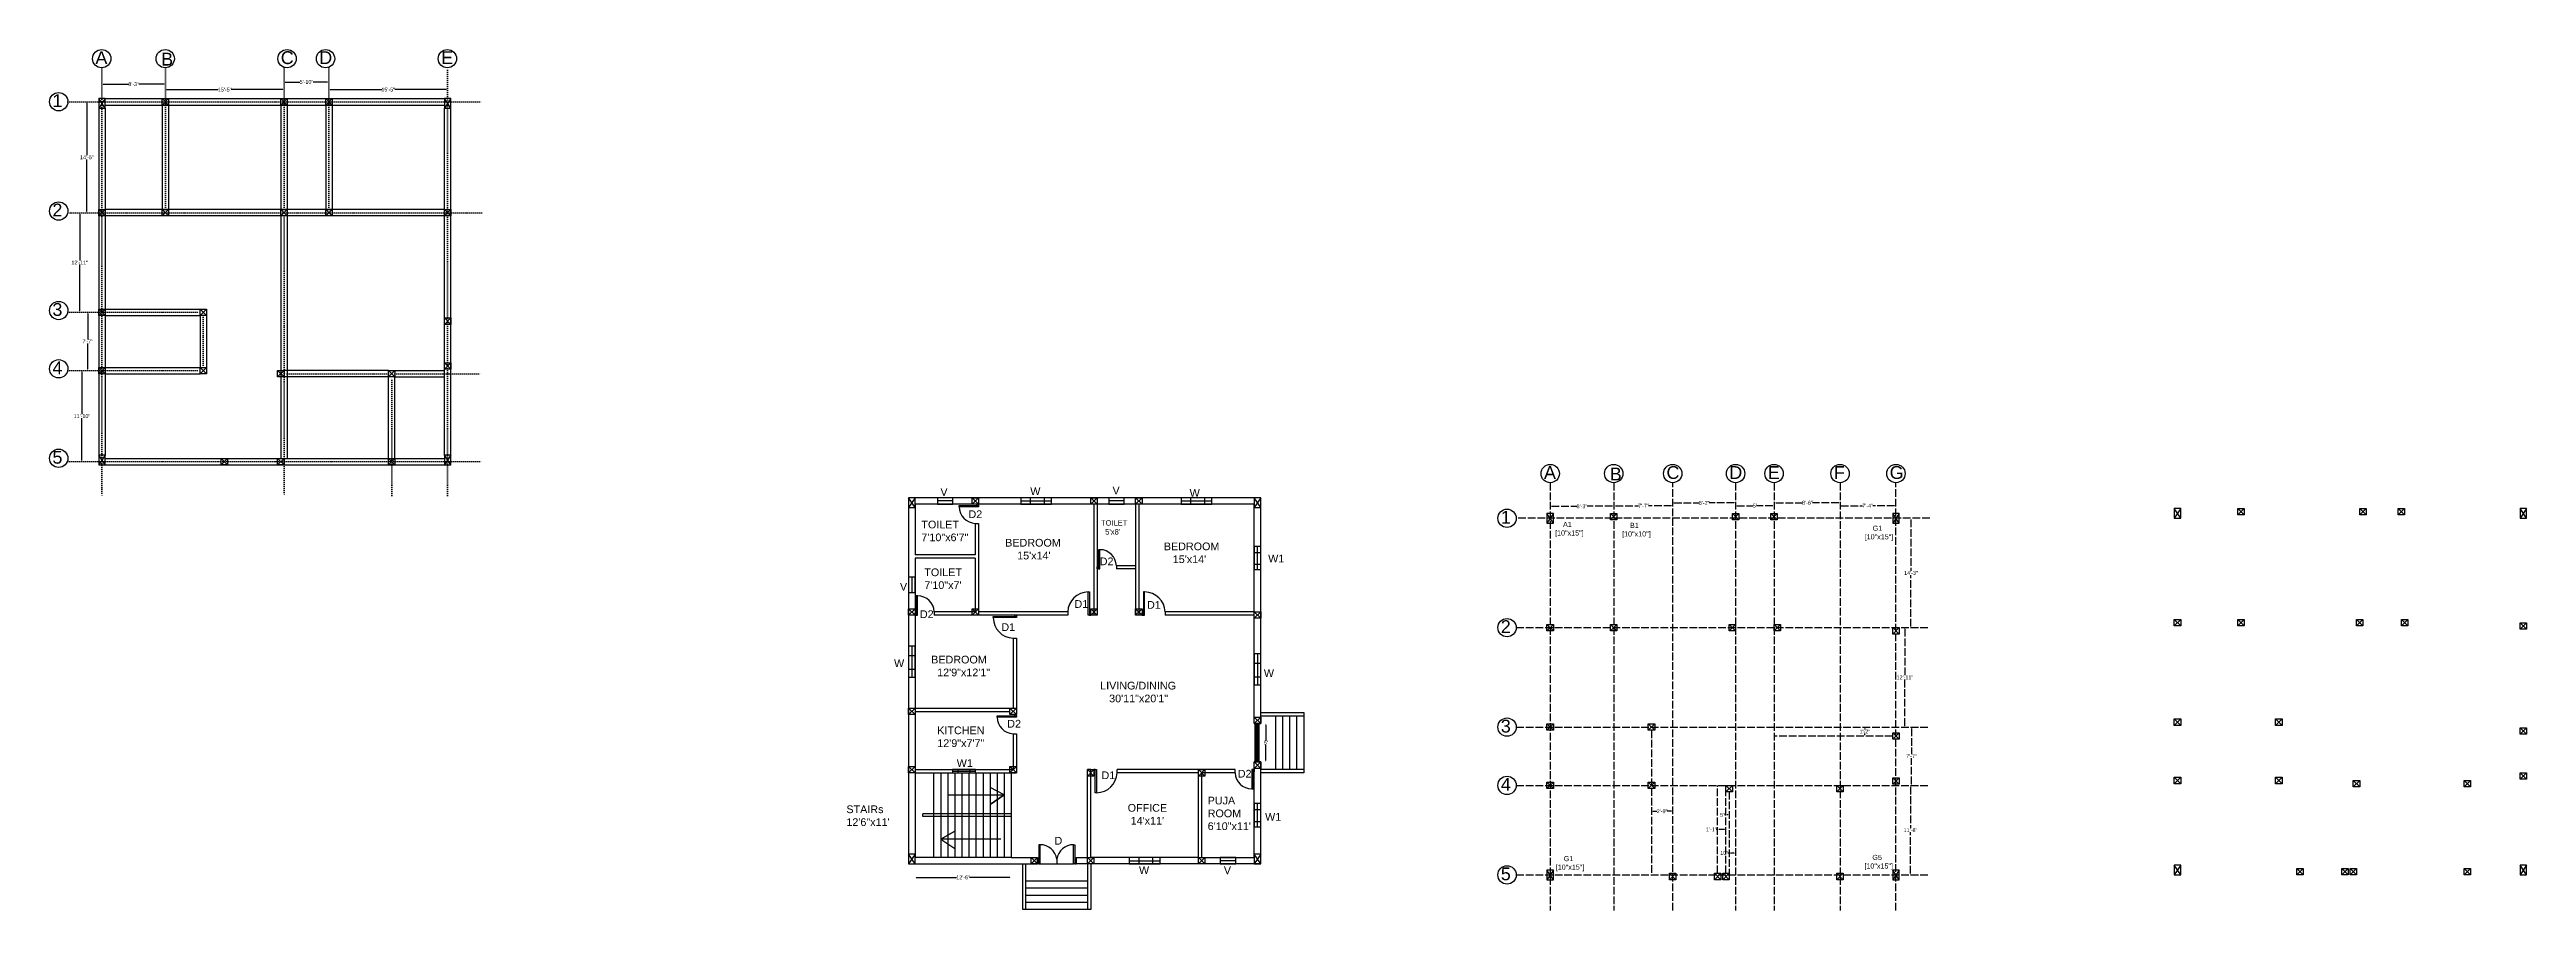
# Model space of a CAD drawing. Header units: inches. Extents: x -1202 to 6886, y 16 to 1359.
# Drawn here: x -1202 to 2660, y 16 to 1359 of the extents above; entities that cross this region are included whole.
import ezdxf

# ---------------------------------------------------------------- set-up
doc = ezdxf.new("R2010")
doc.units = ezdxf.units.IN
doc.header["$MEASUREMENT"] = 0
doc.linetypes.add('ACAD_ISO02W100', pattern=[15, 12, -3])
doc.linetypes.add('ACAD_ISO07W100', pattern=[3, 0, -3])
for name, color, linetype in [('D', 70, 'Continuous'), ('D1', 50, 'Continuous'), ('D2', 130, 'Continuous'), ('V', 230, 'Continuous'), ('W', 30, 'Continuous'), ('W1', 20, 'Continuous')]:
    doc.layers.add(name, color=color, linetype=linetype)
doc.layers.add('Grill', color=7, linetype='Continuous', true_color=0x9aefc6)
doc.layers.add('Naming', color=7, linetype='Continuous', true_color=0x64c9b6)
doc.styles.get("Standard").update_dxf_attribs({"font": 'arial.ttf'})
doc.linetypes.add('ZIGZAG', pattern='A,0.0001,-0.2,[131,ltypeshp.shx,S=0.2,R=0,X=-0.2,Y=0],-0.4,[131,ltypeshp.shx,S=0.2,R=180,X=0.2,Y=0],-0.2', length=0.8001)
doc.dimstyles.get("Standard").update_dxf_attribs({"dimtxt": 6, "dimasz": 2, "dimexe": 0.18, "dimexo": 0.0625, "dimgap": 0.09, "dimtad": 0, "dimtih": 1, "dimtoh": 1, "dimdec": 0, "dimdsep": 46, "dimlunit": 3, "dimtxsty": 'Standard', "dimcen": 2, "dimse1": 1, "dimse2": 1, "dimclrd": 2, "dimadec": 0, "dimazin": 0, "dimtfac": 1, "dimtdec": 0, "dimtofl": 0, "dimtmove": 0, "dimatfit": 3, "dimfxl": 1, "dimtolj": 1, "dimtzin": 0, "dimarcsym": 0})

msp = doc.modelspace()

# ---------------------------------------------------------------- texts
at = {"color": 11, "true_color": 0xf27172, "char_height": 20, "attachment_point": 1}
for s, insert in [('A', (-1130.8, 1356.1)), ('B', (-1028.2, 1353.8)), ('C', (-841.8, 1356.1)), ('D', (-781.8, 1356.1)), ('E', (-591.8, 1356.1)), ('1', (-1197.8, 1289)), ('2', (-1197.8, 1118.5)), ('3', (-1197.8, 963.4)), ('4', (-1197.8, 872.5)), ('5', (-1197.8, 733)), ('A', (1127.7, 709.2)), ('B', (1230.3, 706.9)), ('C', (1318.7, 709.2)), ('D', (1416.7, 709.2)), ('E', (1476.7, 709.2)), ('F', (1579.7, 709.2)), ('G', (1666.7, 709.2)), ('1', (1060.4, 639.4)), ('2', (1060.4, 468.9)), ('3', (1060.4, 313.8)), ('4', (1060.4, 222.9)), ('5', (1060.4, 83.4))]:
    msp.add_mtext_dynamic_manual_height_columns(s, width=2325.958, gutter_width=100, heights=[0], dxfattribs=dict(at, insert=insert))
at = {"color": 31, "true_color": 0xfecc66, "char_height": 8, "attachment_point": 1}
for s, insert in [('    A1\\P[10"x15"]', (1145, 622.3)), ('    B1\\P[10"x10"]', (1249.5, 620.8)), ('    G1\\P[10"x15"]', (1627.7, 616.3)), ('    G1\\P[10"x15"]', (1146.1, 101.2)), ('    G5\\P[10"x15"]', (1627.3, 103))]:
    msp.add_mtext_dynamic_manual_height_columns(s, width=930.383, gutter_width=40, heights=[0], dxfattribs=dict(at, insert=insert))
at = {"layer": 'D', "insert": (364.6, 131), "char_height": 12, "attachment_point": 1}
msp.add_mtext_dynamic_manual_height_columns('D', width=956.387, gutter_width=60, heights=[0], dxfattribs=at)
at = {"layer": 'D1', "char_height": 12, "attachment_point": 1}
for insert in [(281.7, 464.1), (395.7, 500.2), (508.8, 498.8), (437.8, 233.1)]:
    msp.add_mtext_dynamic_manual_height_columns('D1', width=956.387, gutter_width=60, heights=[0], dxfattribs=dict(at, insert=insert))
at = {"layer": 'D2', "char_height": 12, "attachment_point": 1}
for insert in [(230.4, 640.2), (435.1, 566.7), (154.7, 484.3), (290.9, 313.5), (650.3, 235.6)]:
    msp.add_mtext_dynamic_manual_height_columns('D2', width=956.387, gutter_width=60, heights=[0], dxfattribs=dict(at, insert=insert))
at = {"layer": 'Naming', "attachment_point": 1}
for s, width, gutter_width, insert, char_height in [('TOILET\\P7\'10"x6\'7"', 956.387, 60, (157, 624.1), 12), ("TOILET\\P  5'x8'", 669.471, 42, (437.1, 624.9), 8.4), ("BEDROOM\\P    15'x14'", 956.387, 60, (287.7, 595.7), 12), ("BEDROOM\\P   15'x14'", 956.387, 60, (535, 590), 12), ('TOILET\\P7\'10"x7\'', 956.387, 60, (161.6, 549.6), 12), ('BEDROOM\\P  12\'9"x12\'1"', 956.387, 60, (172.3, 413.5), 12), ('LIVING/DINING\\P   30\'11"x20\'1"', 956.387, 60, (435.8, 372.9), 12), ('KITCHEN\\P12\'9"x7\'7"', 956.387, 60, (181.8, 303.2), 12), ('PUJA\\PROOM\\P6\'10"x11\'', 956.387, 60, (603.4, 193.7), 12), ('STAIRs\\P12\'6"x11\'', 956.387, 60, (40.1, 180.1), 12), ("OFFICE\\P 14'x11'", 956.387, 60, (478.7, 182.3), 12)]:
    msp.add_mtext_dynamic_manual_height_columns(s, width=width, gutter_width=gutter_width, heights=[0], dxfattribs=dict(at, insert=insert, char_height=char_height))
at = {"layer": 'V', "char_height": 12, "attachment_point": 1}
for insert in [(186.7, 674.8), (455, 677.2), (123.6, 527.1), (628.6, 84.9)]:
    msp.add_mtext_dynamic_manual_height_columns('V', width=956.387, gutter_width=60, heights=[0], dxfattribs=dict(at, insert=insert))
at = {"layer": 'W', "char_height": 12, "attachment_point": 1}
for insert in [(326.8, 675.9), (575.3, 673.3), (114.4, 407.8), (691, 392.3), (496.3, 85.3)]:
    msp.add_mtext_dynamic_manual_height_columns('W', width=956.387, gutter_width=60, heights=[0], dxfattribs=dict(at, insert=insert))
at = {"layer": 'W1', "char_height": 12, "attachment_point": 1}
for insert in [(697.7, 571.1), (212.1, 252.2), (692.9, 168.3)]:
    msp.add_mtext_dynamic_manual_height_columns('W1', width=956.387, gutter_width=60, heights=[0], dxfattribs=dict(at, insert=insert))

# ---------------------------------------------------------------- blocks, each defined once
blk = doc.blocks.new('*D19')
at = {"color": 2, "lineweight": -2, "transparency": 16777216}
for p, q in [((-1118.7, 1304.8), (-1079.3, 1304.8)), ((-1023.7, 1304.8), (-1063.2, 1304.8))]:
    blk.add_line(p, q, dxfattribs=at)
at = {"color": 2, "transparency": 16777216}
for points in [[(-1118.7, 1305.2), (-1118.7, 1304.5), (-1120.7, 1304.8)], [(-1023.7, 1305.2), (-1023.7, 1304.5), (-1021.7, 1304.8)]]:
    blk.add_solid(points, dxfattribs=at)
at = {"layer": 'Defpoints', "color": 0, "transparency": 16777216}
for p in [(-1120.7, 1304.8), (-1021.7, 1304.8), (-1021.7, 1304.8)]:
    blk.add_point(p, dxfattribs=at)
at = {"color": 0, "transparency": 16777216, "insert": (-1071.2, 1304.8), "char_height": 6, "attachment_point": 5}
blk.add_mtext('\\A1;8\'-3"', dxfattribs=at)
blk = doc.blocks.new('*D20')
at = {"color": 2, "lineweight": -2, "transparency": 16777216}
for p, q in [((-1019.7, 1296.3), (-939.4, 1296.3)), ((-838.7, 1296.3), (-919.1, 1296.3))]:
    blk.add_line(p, q, dxfattribs=at)
at = {"color": 2, "transparency": 16777216}
for points in [[(-1019.7, 1296.7), (-1019.7, 1296), (-1021.7, 1296.3)], [(-838.7, 1296.7), (-838.7, 1296), (-836.7, 1296.3)]]:
    blk.add_solid(points, dxfattribs=at)
at = {"layer": 'Defpoints', "color": 0, "transparency": 16777216}
for p in [(-1021.7, 1292.7), (-836.7, 1296.3), (-836.7, 1292.7)]:
    blk.add_point(p, dxfattribs=at)
at = {"color": 0, "transparency": 16777216, "insert": (-929.2, 1296.3), "char_height": 6, "attachment_point": 5}
blk.add_mtext('\\A1;15\'-5"', dxfattribs=at)
blk = doc.blocks.new('*D21')
at = {"color": 2, "lineweight": -2, "transparency": 16777216}
for p, q in [((-834.7, 1308.1), (-812.1, 1308.1)), ((-768.7, 1308.1), (-791.3, 1308.1))]:
    blk.add_line(p, q, dxfattribs=at)
at = {"color": 2, "transparency": 16777216}
for points in [[(-834.7, 1308.4), (-834.7, 1307.7), (-836.7, 1308.1)], [(-768.7, 1308.4), (-768.7, 1307.7), (-766.7, 1308.1)]]:
    blk.add_solid(points, dxfattribs=at)
at = {"layer": 'Defpoints', "color": 0, "transparency": 16777216}
for p in [(-836.7, 1305.6), (-766.7, 1308.1), (-766.7, 1305.6)]:
    blk.add_point(p, dxfattribs=at)
at = {"color": 0, "transparency": 16777216, "insert": (-801.7, 1308.1), "char_height": 6, "attachment_point": 5}
blk.add_mtext('\\A1;5\'-10"', dxfattribs=at)
blk = doc.blocks.new('*D22')
at = {"color": 2, "lineweight": -2, "transparency": 16777216}
for p, q in [((-764.7, 1296.3), (-684.4, 1296.3)), ((-583.7, 1296.3), (-664.1, 1296.3))]:
    blk.add_line(p, q, dxfattribs=at)
at = {"color": 2, "transparency": 16777216}
for points in [[(-764.7, 1296.7), (-764.7, 1296), (-766.7, 1296.3)], [(-583.7, 1296.7), (-583.7, 1296), (-581.7, 1296.3)]]:
    blk.add_solid(points, dxfattribs=at)
at = {"layer": 'Defpoints', "color": 0, "transparency": 16777216}
for p in [(-766.7, 1293.5), (-581.7, 1296.3), (-581.7, 1293.5)]:
    blk.add_point(p, dxfattribs=at)
at = {"color": 0, "transparency": 16777216, "insert": (-674.2, 1296.3), "char_height": 6, "attachment_point": 5}
blk.add_mtext('\\A1;15\'-5"', dxfattribs=at)
blk = doc.blocks.new('*D23')
at = {"color": 2, "lineweight": -2, "transparency": 16777216}
for p, q in [((-1144.1, 1275.2), (-1144.1, 1193.8)), ((-1144.1, 1106.2), (-1144.1, 1187.5))]:
    blk.add_line(p, q, dxfattribs=at)
at = {"color": 2, "transparency": 16777216}
for points in [[(-1144.4, 1275.2), (-1143.8, 1275.2), (-1144.1, 1277.2)], [(-1144.4, 1106.2), (-1143.8, 1106.2), (-1144.1, 1104.2)]]:
    blk.add_solid(points, dxfattribs=at)
at = {"layer": 'Defpoints', "color": 0, "transparency": 16777216}
for p in [(-1144.1, 1277.2), (-1144.1, 1104.2), (-1144.1, 1104.2)]:
    blk.add_point(p, dxfattribs=at)
at = {"color": 0, "transparency": 16777216, "insert": (-1144.1, 1190.7), "char_height": 6, "attachment_point": 5}
blk.add_mtext('\\A1;14\'-5"', dxfattribs=at)
blk = doc.blocks.new('*D24')
at = {"color": 2, "lineweight": -2, "transparency": 16777216}
for p, q in [((-1155.2, 1102.2), (-1155.2, 1029.8)), ((-1155.2, 951.1), (-1155.2, 1023.5))]:
    blk.add_line(p, q, dxfattribs=at)
at = {"color": 2, "transparency": 16777216}
for points in [[(-1155.6, 1102.2), (-1154.9, 1102.2), (-1155.2, 1104.2)], [(-1155.6, 951.1), (-1154.9, 951.1), (-1155.2, 949.1)]]:
    blk.add_solid(points, dxfattribs=at)
at = {"layer": 'Defpoints', "color": 0, "transparency": 16777216}
for p in [(-1155.2, 1104.2), (-1155.2, 949.1), (-1155.2, 949.1)]:
    blk.add_point(p, dxfattribs=at)
at = {"color": 0, "transparency": 16777216, "insert": (-1155.2, 1026.6), "char_height": 6, "attachment_point": 5}
blk.add_mtext('\\A1;12\'-11"', dxfattribs=at)
blk = doc.blocks.new('*D25')
at = {"color": 2, "lineweight": -2, "transparency": 16777216}
for p, q in [((-1142.8, 947.1), (-1142.8, 906.7)), ((-1142.8, 860.2), (-1142.8, 900.6))]:
    blk.add_line(p, q, dxfattribs=at)
at = {"color": 2, "transparency": 16777216}
for points in [[(-1143.1, 947.1), (-1142.4, 947.1), (-1142.8, 949.1)], [(-1143.1, 860.2), (-1142.4, 860.2), (-1142.8, 858.2)]]:
    blk.add_solid(points, dxfattribs=at)
at = {"layer": 'Defpoints', "color": 0, "transparency": 16777216}
for p in [(-1139.2, 949.1), (-1142.8, 858.2), (-1139.2, 858.2)]:
    blk.add_point(p, dxfattribs=at)
at = {"color": 0, "transparency": 16777216, "insert": (-1142.8, 903.6), "char_height": 6, "attachment_point": 5}
blk.add_mtext('\\A1;7\'-7"', dxfattribs=at)
blk = doc.blocks.new('*D26')
at = {"color": 2, "lineweight": -2, "transparency": 16777216}
for p, q in [((-1151.7, 856.2), (-1151.7, 790.3)), ((-1151.7, 718.2), (-1151.7, 784))]:
    blk.add_line(p, q, dxfattribs=at)
at = {"color": 2, "transparency": 16777216}
for points in [[(-1152.1, 856.2), (-1151.4, 856.2), (-1151.7, 858.2)], [(-1152.1, 718.2), (-1151.4, 718.2), (-1151.7, 716.2)]]:
    blk.add_solid(points, dxfattribs=at)
at = {"layer": 'Defpoints', "color": 0, "transparency": 16777216}
for p in [(-1162.2, 858.2), (-1162.2, 716.2), (-1151.7, 716.2)]:
    blk.add_point(p, dxfattribs=at)
at = {"color": 0, "transparency": 16777216, "insert": (-1151.7, 787.2), "char_height": 6, "attachment_point": 5}
blk.add_mtext('\\A1;11\'-10"', dxfattribs=at)
blk = doc.blocks.new('*D2')
at = {"color": 2, "lineweight": -2, "transparency": 16777216}
for p, q in [((149.1, 67.9), (212, 67.9)), ((295.1, 67.9), (232.2, 67.9))]:
    blk.add_line(p, q, dxfattribs=at)
at = {"color": 2, "transparency": 16777216}
for points in [[(149.1, 68.2), (149.1, 67.6), (147.1, 67.9)], [(295.1, 68.2), (295.1, 67.6), (297.1, 67.9)]]:
    blk.add_solid(points, dxfattribs=at)
at = {"layer": 'Defpoints', "color": 0, "transparency": 16777216}
for p in [(147.1, 98.9), (297.1, 98.9), (147.1, 67.9)]:
    blk.add_point(p, dxfattribs=at)
at = {"color": 0, "transparency": 16777216, "insert": (222.1, 67.9), "char_height": 6, "attachment_point": 5}
blk.add_mtext('\\A1;12\'-6"', dxfattribs=at)
blk = doc.blocks.new('*D18')
at = {"color": 2, "lineweight": -2, "transparency": 16777216}
for p, q in [((694, 305.9), (694, 281)), ((694, 249.9), (694, 274.7))]:
    blk.add_line(p, q, dxfattribs=at)
at = {"color": 2, "transparency": 16777216}
for points in [[(693.7, 305.9), (694.4, 305.9), (694, 307.9)], [(693.7, 249.9), (694.4, 249.9), (694, 247.9)]]:
    blk.add_solid(points, dxfattribs=at)
at = {"layer": 'Defpoints', "color": 0, "transparency": 16777216}
for p in [(683.8, 307.9), (694, 307.9), (683.8, 247.9)]:
    blk.add_point(p, dxfattribs=at)
at = {"color": 0, "transparency": 16777216, "insert": (694, 277.9), "char_height": 6, "attachment_point": 5}
blk.add_mtext("\\A1;5'", dxfattribs=at)
blk = doc.blocks.new('*D3')
at = {"color": 2, "linetype": 'ACAD_ISO02W100', "lineweight": -2, "transparency": 16777216}
for p, q in [((1297.4, 171), (1303.8, 171)), ((1326.4, 171), (1320, 171))]:
    blk.add_line(p, q, dxfattribs=at)
at = {"color": 2, "linetype": 'ACAD_ISO02W100', "transparency": 16777216}
for points in [[(1297.4, 171.3), (1297.4, 170.7), (1295.4, 171)], [(1326.4, 171.3), (1326.4, 170.7), (1328.4, 171)]]:
    blk.add_solid(points, dxfattribs=at)
at = {"layer": 'Defpoints', "color": 0, "linetype": 'ACAD_ISO02W100', "transparency": 16777216}
for p in [(1295.4, 184), (1295.4, 171), (1328.4, 184)]:
    blk.add_point(p, dxfattribs=at)
at = {"color": 0, "linetype": 'ACAD_ISO02W100', "transparency": 16777216, "insert": (1311.9, 171), "char_height": 6, "attachment_point": 5}
blk.add_mtext('\\A1;2\'-9"', dxfattribs=at)
blk = doc.blocks.new('*D4')
at = {"color": 2, "linetype": 'ACAD_ISO02W100', "lineweight": -2, "transparency": 16777216}
for p, q in [((1398.4, 142.8), (1396.4, 142.8)), ((1409.4, 142.8), (1400.4, 142.8))]:
    blk.add_line(p, q, dxfattribs=at)
at = {"color": 2, "linetype": 'ACAD_ISO02W100', "transparency": 16777216}
for points in [[(1400.4, 143.1), (1400.4, 142.5), (1398.4, 142.8)], [(1409.4, 143.1), (1409.4, 142.5), (1411.4, 142.8)]]:
    blk.add_solid(points, dxfattribs=at)
at = {"layer": 'Defpoints', "color": 0, "linetype": 'ACAD_ISO02W100', "transparency": 16777216}
for p in [(1398.4, 151), (1398.4, 142.8), (1411.4, 151)]:
    blk.add_point(p, dxfattribs=at)
at = {"color": 0, "linetype": 'ACAD_ISO02W100', "transparency": 16777216, "insert": (1388.6, 142.8), "char_height": 6, "attachment_point": 5}
blk.add_mtext('\\A1;1\'-1"', dxfattribs=at)
blk = doc.blocks.new('*D5')
at = {"color": 2, "linetype": 'ACAD_ISO02W100', "lineweight": -2, "transparency": 16777216}
for p, q in [((1411.4, 165.5), (1409.4, 165.5)), ((1414.4, 165.5), (1413.4, 165.5))]:
    blk.add_line(p, q, dxfattribs=at)
at = {"color": 2, "linetype": 'ACAD_ISO02W100', "transparency": 16777216}
for points in [[(1413.4, 165.9), (1413.4, 165.2), (1411.4, 165.5)], [(1414.4, 165.9), (1414.4, 165.2), (1416.4, 165.5)]]:
    blk.add_solid(points, dxfattribs=at)
at = {"layer": 'Defpoints', "color": 0, "linetype": 'ACAD_ISO02W100', "transparency": 16777216}
for p in [(1411.4, 165.5), (1411.4, 162.6), (1416.4, 162.6)]:
    blk.add_point(p, dxfattribs=at)
at = {"color": 0, "linetype": 'ACAD_ISO02W100', "transparency": 16777216, "insert": (1405.9, 165.5), "char_height": 6, "attachment_point": 5}
blk.add_mtext('\\A1;5"', dxfattribs=at)
blk = doc.blocks.new('*D6')
at = {"color": 2, "linetype": 'ACAD_ISO02W100', "lineweight": -2, "transparency": 16777216}
for p, q in [((1416.4, 105.9), (1414.4, 105.9)), ((1424.4, 105.9), (1418.4, 105.9))]:
    blk.add_line(p, q, dxfattribs=at)
at = {"color": 2, "linetype": 'ACAD_ISO02W100', "transparency": 16777216}
for points in [[(1418.4, 106.2), (1418.4, 105.5), (1416.4, 105.9)], [(1424.4, 106.2), (1424.4, 105.5), (1426.4, 105.9)]]:
    blk.add_solid(points, dxfattribs=at)
at = {"layer": 'Defpoints', "color": 0, "linetype": 'ACAD_ISO02W100', "transparency": 16777216}
for p in [(1416.4, 109.7), (1416.4, 105.9), (1426.4, 109.7)]:
    blk.add_point(p, dxfattribs=at)
at = {"color": 0, "linetype": 'ACAD_ISO02W100', "transparency": 16777216, "insert": (1408.8, 105.9), "char_height": 6, "attachment_point": 5}
blk.add_mtext('\\A1;10"', dxfattribs=at)
blk = doc.blocks.new('*D7')
at = {"color": 2, "linetype": 'ACAD_ISO02W100', "lineweight": -2, "transparency": 16777216}
for p, q in [((1628, 300.2), (1628, 298.4)), ((1628, 290.3), (1628, 292.2))]:
    blk.add_line(p, q, dxfattribs=at)
at = {"color": 2, "linetype": 'ACAD_ISO02W100', "transparency": 16777216}
for points in [[(1627.7, 300.2), (1628.4, 300.2), (1628, 302.2)], [(1627.7, 290.3), (1628.4, 290.3), (1628, 288.3)]]:
    blk.add_solid(points, dxfattribs=at)
at = {"layer": 'Defpoints', "color": 0, "linetype": 'ACAD_ISO02W100', "transparency": 16777216}
for p in [(1628, 288.3), (1637, 302.2), (1637, 288.3)]:
    blk.add_point(p, dxfattribs=at)
at = {"color": 0, "linetype": 'ACAD_ISO02W100', "transparency": 16777216, "insert": (1628, 295.3), "char_height": 6, "attachment_point": 5}
blk.add_mtext('\\A1;1\'-2"', dxfattribs=at)
blk = doc.blocks.new('*D8')
at = {"color": 2, "linetype": 'ACAD_ISO02W100', "lineweight": -2, "transparency": 16777216}
for p, q in [((1139.4, 646.5), (1178.8, 646.5)), ((1234.4, 646.5), (1195, 646.5))]:
    blk.add_line(p, q, dxfattribs=at)
at = {"color": 2, "linetype": 'ACAD_ISO02W100', "transparency": 16777216}
for points in [[(1139.4, 646.8), (1139.4, 646.2), (1137.4, 646.5)], [(1234.4, 646.8), (1234.4, 646.2), (1236.4, 646.5)]]:
    blk.add_solid(points, dxfattribs=at)
at = {"layer": 'Defpoints', "color": 0, "linetype": 'ACAD_ISO02W100', "transparency": 16777216}
for p in [(1137.4, 646.5), (1137.4, 646.5), (1236.4, 646.5)]:
    blk.add_point(p, dxfattribs=at)
at = {"color": 0, "linetype": 'ACAD_ISO02W100', "transparency": 16777216, "insert": (1186.9, 646.5), "char_height": 6, "attachment_point": 5}
blk.add_mtext('\\A1;8\'-3"', dxfattribs=at)
blk = doc.blocks.new('*D9')
at = {"color": 2, "linetype": 'ACAD_ISO02W100', "lineweight": -2, "transparency": 16777216}
for p, q in [((1239.4, 647.5), (1274.9, 647.5)), ((1326.4, 647.5), (1290.9, 647.5))]:
    blk.add_line(p, q, dxfattribs=at)
at = {"color": 2, "linetype": 'ACAD_ISO02W100', "transparency": 16777216}
for points in [[(1239.4, 647.8), (1239.4, 647.2), (1237.4, 647.5)], [(1326.4, 647.8), (1326.4, 647.2), (1328.4, 647.5)]]:
    blk.add_solid(points, dxfattribs=at)
at = {"layer": 'Defpoints', "color": 0, "linetype": 'ACAD_ISO02W100', "transparency": 16777216}
for p in [(1237.4, 647.5), (1237.4, 647.5), (1328.4, 646.5)]:
    blk.add_point(p, dxfattribs=at)
at = {"color": 0, "linetype": 'ACAD_ISO02W100', "transparency": 16777216, "insert": (1282.9, 647.5), "char_height": 6, "attachment_point": 5}
blk.add_mtext('\\A1;7\'-7"', dxfattribs=at)
blk = doc.blocks.new('*D10')
at = {"color": 2, "linetype": 'ACAD_ISO02W100', "lineweight": -2, "transparency": 16777216}
for p, q in [((1330.4, 651.8), (1369.3, 651.8)), ((1424.4, 651.8), (1385.5, 651.8))]:
    blk.add_line(p, q, dxfattribs=at)
at = {"color": 2, "linetype": 'ACAD_ISO02W100', "transparency": 16777216}
for points in [[(1330.4, 652.1), (1330.4, 651.5), (1328.4, 651.8)], [(1424.4, 652.1), (1424.4, 651.5), (1426.4, 651.8)]]:
    blk.add_solid(points, dxfattribs=at)
at = {"layer": 'Defpoints', "color": 0, "linetype": 'ACAD_ISO02W100', "transparency": 16777216}
for p in [(1328.4, 651.8), (1328.4, 646.5), (1426.4, 647.5)]:
    blk.add_point(p, dxfattribs=at)
at = {"color": 0, "linetype": 'ACAD_ISO02W100', "transparency": 16777216, "insert": (1377.4, 651.8), "char_height": 6, "attachment_point": 5}
blk.add_mtext('\\A1;8\'-2"', dxfattribs=at)
blk = doc.blocks.new('*D11')
at = {"color": 2, "linetype": 'ACAD_ISO02W100', "lineweight": -2, "transparency": 16777216}
for p, q in [((1428.4, 647.5), (1453.5, 647.5)), ((1484.4, 647.5), (1459.2, 647.5))]:
    blk.add_line(p, q, dxfattribs=at)
at = {"color": 2, "linetype": 'ACAD_ISO02W100', "transparency": 16777216}
for points in [[(1428.4, 647.8), (1428.4, 647.2), (1426.4, 647.5)], [(1484.4, 647.8), (1484.4, 647.2), (1486.4, 647.5)]]:
    blk.add_solid(points, dxfattribs=at)
at = {"layer": 'Defpoints', "color": 0, "linetype": 'ACAD_ISO02W100', "transparency": 16777216}
for p in [(1426.4, 647.5), (1426.4, 647.1), (1486.4, 647.1)]:
    blk.add_point(p, dxfattribs=at)
at = {"color": 0, "linetype": 'ACAD_ISO02W100', "transparency": 16777216, "insert": (1456.4, 647.5), "char_height": 6, "attachment_point": 5}
blk.add_mtext("\\A1;5'", dxfattribs=at)
blk = doc.blocks.new('*D12')
at = {"color": 2, "linetype": 'ACAD_ISO02W100', "lineweight": -2, "transparency": 16777216}
for p, q in [((1489.4, 652.1), (1530.3, 652.1)), ((1587.4, 652.1), (1546.5, 652.1))]:
    blk.add_line(p, q, dxfattribs=at)
at = {"color": 2, "linetype": 'ACAD_ISO02W100', "transparency": 16777216}
for points in [[(1489.4, 652.5), (1489.4, 651.8), (1487.4, 652.1)], [(1587.4, 652.5), (1587.4, 651.8), (1589.4, 652.1)]]:
    blk.add_solid(points, dxfattribs=at)
at = {"layer": 'Defpoints', "color": 0, "linetype": 'ACAD_ISO02W100', "transparency": 16777216}
for p in [(1487.4, 652.1), (1487.4, 648.5), (1589.4, 647.5)]:
    blk.add_point(p, dxfattribs=at)
at = {"color": 0, "linetype": 'ACAD_ISO02W100', "transparency": 16777216, "insert": (1538.4, 652.1), "char_height": 6, "attachment_point": 5}
blk.add_mtext('\\A1;8\'-6"', dxfattribs=at)
blk = doc.blocks.new('*D13')
at = {"color": 2, "linetype": 'ACAD_ISO02W100', "lineweight": -2, "transparency": 16777216}
for p, q in [((1590.4, 647.5), (1624.4, 647.5)), ((1674.4, 647.5), (1640.4, 647.5))]:
    blk.add_line(p, q, dxfattribs=at)
at = {"color": 2, "linetype": 'ACAD_ISO02W100', "transparency": 16777216}
for points in [[(1590.4, 647.8), (1590.4, 647.2), (1588.4, 647.5)], [(1674.4, 647.8), (1674.4, 647.2), (1676.4, 647.5)]]:
    blk.add_solid(points, dxfattribs=at)
at = {"layer": 'Defpoints', "color": 0, "linetype": 'ACAD_ISO02W100', "transparency": 16777216}
for p in [(1588.4, 651.1), (1588.4, 647.5), (1676.4, 652.1)]:
    blk.add_point(p, dxfattribs=at)
at = {"color": 0, "linetype": 'ACAD_ISO02W100', "transparency": 16777216, "insert": (1632.4, 647.5), "char_height": 6, "attachment_point": 5}
blk.add_mtext('\\A1;7\'-4"', dxfattribs=at)
blk = doc.blocks.new('*D14')
at = {"color": 2, "linetype": 'ACAD_ISO02W100', "lineweight": -2, "transparency": 16777216}
for p, q in [((1699.9, 625.8), (1699.9, 545.7)), ((1699.9, 459.3), (1699.9, 539.4))]:
    blk.add_line(p, q, dxfattribs=at)
at = {"color": 2, "linetype": 'ACAD_ISO02W100', "transparency": 16777216}
for points in [[(1699.6, 625.8), (1700.3, 625.8), (1699.9, 627.8)], [(1699.6, 459.3), (1700.3, 459.3), (1699.9, 457.3)]]:
    blk.add_solid(points, dxfattribs=at)
at = {"layer": 'Defpoints', "color": 0, "linetype": 'ACAD_ISO02W100', "transparency": 16777216}
for p in [(1699.9, 627.8), (1699.9, 457.3), (1699.9, 457.3)]:
    blk.add_point(p, dxfattribs=at)
at = {"color": 0, "linetype": 'ACAD_ISO02W100', "transparency": 16777216, "insert": (1699.9, 542.6), "char_height": 6, "attachment_point": 5}
blk.add_mtext('\\A1;14\'-3"', dxfattribs=at)
blk = doc.blocks.new('*D15')
at = {"color": 2, "linetype": 'ACAD_ISO02W100', "lineweight": -2, "transparency": 16777216}
for p, q in [((1690.5, 455.3), (1690.5, 382.9)), ((1690.5, 304.2), (1690.5, 376.7))]:
    blk.add_line(p, q, dxfattribs=at)
at = {"color": 2, "linetype": 'ACAD_ISO02W100', "transparency": 16777216}
for points in [[(1690.1, 455.3), (1690.8, 455.3), (1690.5, 457.3)], [(1690.1, 304.2), (1690.8, 304.2), (1690.5, 302.2)]]:
    blk.add_solid(points, dxfattribs=at)
at = {"layer": 'Defpoints', "color": 0, "linetype": 'ACAD_ISO02W100', "transparency": 16777216}
for p in [(1690.5, 457.3), (1690.5, 302.2), (1690.5, 302.2)]:
    blk.add_point(p, dxfattribs=at)
at = {"color": 0, "linetype": 'ACAD_ISO02W100', "transparency": 16777216, "insert": (1690.5, 379.8), "char_height": 6, "attachment_point": 5}
blk.add_mtext('\\A1;12\'-11"', dxfattribs=at)
blk = doc.blocks.new('*D16')
at = {"color": 2, "linetype": 'ACAD_ISO02W100', "lineweight": -2, "transparency": 16777216}
for p, q in [((1700.8, 300.2), (1700.8, 259.9)), ((1700.8, 213.3), (1700.8, 253.7))]:
    blk.add_line(p, q, dxfattribs=at)
at = {"color": 2, "linetype": 'ACAD_ISO02W100', "transparency": 16777216}
for points in [[(1700.5, 300.2), (1701.1, 300.2), (1700.8, 302.2)], [(1700.5, 213.3), (1701.1, 213.3), (1700.8, 211.3)]]:
    blk.add_solid(points, dxfattribs=at)
at = {"layer": 'Defpoints', "color": 0, "linetype": 'ACAD_ISO02W100', "transparency": 16777216}
for p in [(1700.8, 302.2), (1700.8, 211.3), (1700.8, 211.3)]:
    blk.add_point(p, dxfattribs=at)
at = {"color": 0, "linetype": 'ACAD_ISO02W100', "transparency": 16777216, "insert": (1700.8, 256.8), "char_height": 6, "attachment_point": 5}
blk.add_mtext('\\A1;7\'-7"', dxfattribs=at)
blk = doc.blocks.new('*D17')
at = {"color": 2, "linetype": 'ACAD_ISO02W100', "lineweight": -2, "transparency": 16777216}
for p, q in [((1699.2, 209.3), (1699.2, 144.7)), ((1699.2, 73.8), (1699.2, 138.4))]:
    blk.add_line(p, q, dxfattribs=at)
at = {"color": 2, "linetype": 'ACAD_ISO02W100', "transparency": 16777216}
for points in [[(1698.9, 209.3), (1699.5, 209.3), (1699.2, 211.3)], [(1698.9, 73.8), (1699.5, 73.8), (1699.2, 71.8)]]:
    blk.add_solid(points, dxfattribs=at)
at = {"layer": 'Defpoints', "color": 0, "linetype": 'ACAD_ISO02W100', "transparency": 16777216}
for p in [(1693.1, 211.3), (1693.1, 71.8), (1699.2, 71.8)]:
    blk.add_point(p, dxfattribs=at)
at = {"color": 0, "linetype": 'ACAD_ISO02W100', "transparency": 16777216, "insert": (1699.2, 141.6), "char_height": 6, "attachment_point": 5}
blk.add_mtext('\\A1;11\'-8"', dxfattribs=at)

# ---------------------------------------------------------------- dimensions: what is measured, and where the dimension line sits
for base, p1, p2, picture, middle in [((-1144.1, 1104.2), (-1144.1, 1277.2), (-1144.1, 1104.2), '*D23', (-1144.1, 1190.7)), ((-1155.2, 949.1), (-1155.2, 1104.2), (-1155.2, 949.1), '*D24', (-1155.2, 1026.6)), ((-1142.8, 858.2), (-1139.2, 949.1), (-1139.2, 858.2), '*D25', (-1142.8, 903.6)), ((-1151.7, 716.2), (-1162.2, 858.2), (-1162.2, 716.2), '*D26', (-1151.7, 787.2)), ((694, 307.9), (683.8, 247.9), (683.8, 307.9), '*D18', (694, 277.9))]:
    dim = msp.add_linear_dim(base=base, p1=p1, p2=p2, angle=90, dimstyle='Standard')
    dim.commit()
    dim.dimension.update_dxf_attribs({"geometry": picture, "text_midpoint": middle})
for base, p1, p2, picture, middle in [((-1021.7, 1304.8), (-1120.7, 1304.8), (-1021.7, 1304.8), '*D19', (-1071.2, 1304.8)), ((-836.7, 1296.3), (-1021.7, 1292.7), (-836.7, 1292.7), '*D20', (-929.2, 1296.3)), ((-766.7, 1308.1), (-836.7, 1305.6), (-766.7, 1305.6), '*D21', (-801.7, 1308.1)), ((-581.7, 1296.3), (-766.7, 1293.5), (-581.7, 1293.5), '*D22', (-674.2, 1296.3)), ((147.1, 67.9), (297.1, 98.9), (147.1, 98.9), '*D2', (222.1, 67.9))]:
    dim = msp.add_linear_dim(base=base, p1=p1, p2=p2, dimstyle='Standard')
    dim.commit()
    dim.dimension.update_dxf_attribs({"geometry": picture, "text_midpoint": middle})
at = {"linetype": 'ACAD_ISO02W100'}
for base, p1, p2, picture, middle in [((1137.4, 646.5), (1236.4, 646.5), (1137.4, 646.5), '*D8', (1186.9, 646.5)), ((1237.4, 647.5), (1328.4, 646.5), (1237.4, 647.5), '*D9', (1282.9, 647.5)), ((1328.4, 651.8), (1426.4, 647.5), (1328.4, 646.5), '*D10', (1377.4, 651.8)), ((1426.4, 647.5), (1486.4, 647.1), (1426.4, 647.1), '*D11', (1456.4, 647.5)), ((1487.4, 652.1), (1589.4, 647.5), (1487.4, 648.5), '*D12', (1538.4, 652.1)), ((1588.4, 647.5), (1676.4, 652.1), (1588.4, 651.1), '*D13', (1632.4, 647.5)), ((1295.4, 171), (1328.4, 184), (1295.4, 184), '*D3', (1311.9, 171)), ((1411.4, 165.5), (1416.4, 162.6), (1411.4, 162.6), '*D5', (1405.9, 165.5)), ((1398.4, 142.8), (1411.4, 151), (1398.4, 151), '*D4', (1388.6, 142.8)), ((1416.4, 105.9), (1426.4, 109.7), (1416.4, 109.7), '*D6', (1408.8, 105.9))]:
    dim = msp.add_linear_dim(base=base, p1=p1, p2=p2, dimstyle='Standard', dxfattribs=at)
    dim.commit()
    dim.dimension.update_dxf_attribs({"geometry": picture, "text_midpoint": middle})
for base, p1, p2, picture, middle in [((1699.9339905, 457.3159529), (1699.9339905, 627.8159529), (1699.9339905, 457.3159529), '*D14', (1699.9339905, 542.5659529)), ((1690.5, 302.2), (1690.5, 457.3), (1690.5, 302.2), '*D15', (1690.5, 379.8)), ((1628, 288.3), (1637, 302.2), (1637, 288.3), '*D7', (1628, 295.3)), ((1700.8, 211.3), (1700.8, 302.2), (1700.8, 211.3), '*D16', (1700.8, 256.8)), ((1699.2123937, 71.8159529), (1693.0588158, 211.3159529), (1693.0588158, 71.8159529), '*D17', (1699.2123937, 141.5659529))]:
    dim = msp.add_linear_dim(base=base, p1=p1, p2=p2, angle=90, dimstyle='Standard', dxfattribs=at)
    dim.commit()
    dim.dimension.update_dxf_attribs({"geometry": picture, "text_midpoint": middle})

# ---------------------------------------------------------------- linework, layer by layer
at = {"color": 1, "linetype": 'ACAD_ISO07W100'}
for p, q in [((-1120.7, 1330.2), (-1120.7, 663.2)), ((-1021.7, 1330.2), (-1021.7, 1109.2)), ((-836.7, 1330.2), (-836.7, 1109.2)), ((-766.7, 1330.2), (-766.7, 1109.2)), ((-581.7, 663.2), (-581.7, 1330.2)), ((-1173.7, 1277.2), (-528.7, 1277.2)), ((-528.7, 1104.2), (-1173.7, 1104.2)), ((-836.7, 1099.2), (-836.7, 663.2)), ((-1173.7, 949.1), (-967.7, 949.1)), ((-962.7, 944.1), (-962.7, 863.2)), ((-1173.7, 858.2), (-967.7, 858.2)), ((-673.7, 853.2), (-836.7, 853.2)), ((-663.7, 853.2), (-528.7, 853.2)), ((-668.7, 663.2), (-668.7, 848.2)), ((-1173.7, 716.2), (-528.7, 716.2))]:
    msp.add_line(p, q, dxfattribs=at)
at = {"color": 5}
for p, q in [((-1115.7, 1267.2), (-1125.7, 1282.2)), ((-1115.7, 1282.2), (-1125.7, 1267.2)), ((-1115.7, 1282.2), (-1125.7, 1282.2)), ((-1125.7, 1282.2), (-1125.7, 1267.2)), ((-1115.7, 1267.2), (-1115.7, 1282.2)), ((-576.7, 1267.2), (-586.7, 1282.2)), ((-576.7, 1282.2), (-586.7, 1267.2)), ((-576.7, 1282.2), (-586.7, 1282.2)), ((-586.7, 1282.2), (-586.7, 1267.2)), ((-576.7, 1267.2), (-576.7, 1282.2)), ((-1125.7, 1267.2), (-1115.7, 1267.2)), ((-586.7, 1267.2), (-576.7, 1267.2)), ((-1115.7, 711.2), (-1125.7, 726.2)), ((-1115.7, 726.2), (-1125.7, 711.2)), ((-1115.7, 726.2), (-1125.7, 726.2)), ((-1125.7, 726.2), (-1125.7, 711.2)), ((-1125.7, 711.2), (-1115.7, 711.2)), ((-1115.7, 711.2), (-1115.7, 726.2)), ((-576.7, 711.2), (-586.7, 726.2)), ((-576.7, 726.2), (-586.7, 711.2)), ((-576.7, 726.2), (-586.7, 726.2)), ((-586.7, 726.2), (-586.7, 711.2)), ((-586.7, 711.2), (-576.7, 711.2)), ((-576.7, 711.2), (-576.7, 726.2)), ((147.1, 644.9), (137.1, 659.9)), ((147.1, 659.9), (137.1, 644.9)), ((686.1, 644.9), (676.1, 659.9)), ((686.1, 659.9), (676.1, 644.9)), ((1142.4, 620.3), (1132.4, 635.3)), ((1142.4, 635.3), (1132.4, 620.3)), ((1681.4, 620.3), (1671.4, 635.3)), ((1681.4, 635.3), (1671.4, 620.3)), ((2120.5, 628), (2110.5, 643)), ((2120.5, 643), (2110.5, 628)), ((2659.5, 628), (2649.5, 643)), ((2659.5, 643), (2649.5, 628)), ((147.1, 88.9), (137.1, 103.9)), ((147.1, 103.9), (137.1, 88.9)), ((686.1, 88.9), (676.1, 103.9)), ((686.1, 103.9), (676.1, 88.9)), ((1142.4, 64.3), (1132.4, 79.3)), ((1142.4, 79.3), (1132.4, 64.3)), ((1681.4, 64.3), (1671.4, 79.3)), ((1681.4, 79.3), (1671.4, 64.3)), ((2120.5, 72), (2110.5, 87)), ((2120.5, 87), (2110.5, 72)), ((2659.5, 72), (2649.5, 87)), ((2659.5, 87), (2649.5, 72))]:
    msp.add_line(p, q, dxfattribs=at)
for p, q in [((-1115.7, 1282.2), (-586.7, 1282.2)), ((-1125.7, 1267.2), (-1125.7, 726.2)), ((-1115.7, 1272.2), (-586.7, 1272.2)), ((-1115.7, 1267.2), (-1115.7, 726.2)), ((-1026.7, 1272.2), (-1026.7, 1109.2)), ((-1016.7, 1272.2), (-1016.7, 1109.2)), ((-841.7, 1272.2), (-841.7, 1109.2)), ((-831.7, 1272.2), (-831.7, 1109.2)), ((-771.7, 1272.2), (-771.7, 1109.2)), ((-761.7, 1272.2), (-761.7, 1109.2)), ((-586.7, 726.2), (-586.7, 1267.2)), ((-576.7, 726.2), (-576.7, 1267.2)), ((-586.7, 1109.2), (-1115.7, 1109.2)), ((-586.7, 1099.2), (-1115.7, 1099.2)), ((-841.7, 1099.2), (-841.7, 721.2)), ((-831.7, 1099.2), (-831.7, 721.2)), ((-1115.7, 954.1), (-967.7, 954.1)), ((-1115.7, 944.1), (-967.7, 944.1)), ((-967.7, 944.1), (-967.7, 863.2)), ((-957.7, 944.1), (-957.7, 863.2)), ((-1115.7, 863.2), (-967.7, 863.2)), ((-1115.7, 853.2), (-967.7, 853.2)), ((-673.7, 858.2), (-836.7, 858.2)), ((-663.7, 858.2), (-586.7, 858.2)), ((-673.7, 848.2), (-836.7, 848.2)), ((-673.7, 721.2), (-673.7, 848.2)), ((-663.7, 721.2), (-663.7, 848.2)), ((-663.7, 848.2), (-586.7, 848.2)), ((-1115.7, 721.2), (-586.7, 721.2)), ((-1115.7, 711.2), (-586.7, 711.2)), ((686.1, 659.9), (137.1, 659.9)), ((137.1, 659.9), (137.1, 88.9)), ((686.1, 307.9), (686.1, 659.9)), ((243.1, 649.9), (147.1, 649.9)), ((147.1, 649.9), (147.1, 570.9)), ((241.1, 619.9), (241.1, 570.9)), ((241.1, 619.9), (246.1, 619.9)), ((426.1, 649.9), (246.1, 649.9)), ((246.1, 649.9), (246.1, 645.9)), ((246.1, 619.9), (246.1, 476.9)), ((426.1, 649.9), (426.1, 476.9)), ((491.1, 649.9), (431.1, 649.9)), ((431.1, 649.9), (431.1, 476.9)), ((491.1, 649.9), (491.1, 476.9)), ((676.1, 649.9), (496.1, 649.9)), ((496.1, 649.9), (496.1, 476.9)), ((676.1, 481.9), (676.1, 649.9)), ((241.1, 570.9), (147.1, 570.9)), ((241.1, 565.9), (147.1, 565.9)), ((147.1, 565.9), (147.1, 479.9)), ((241.1, 565.9), (241.1, 481.9)), ((435.1, 548.9), (431.1, 548.9)), ((491.1, 553.9), (461.1, 553.9)), ((461.1, 553.9), (461.1, 548.9)), ((491.1, 548.9), (461.1, 548.9)), ((151.1, 476.9), (147.1, 476.9)), ((147.1, 476.9), (147.1, 331.8)), ((241.1, 481.9), (177.1, 481.9)), ((177.1, 481.9), (177.1, 476.9)), ((302.1, 476.9), (177.1, 476.9)), ((385.1, 481.9), (246.1, 481.9)), ((385.1, 476.9), (305.1, 476.9)), ((305.1, 476.9), (305.1, 472.9)), ((385.1, 481.9), (385.1, 476.9)), ((431.1, 476.9), (426.1, 476.9)), ((496.1, 476.9), (491.1, 476.9)), ((676.1, 481.9), (537.1, 481.9)), ((537.1, 481.9), (537.1, 476.9)), ((676.1, 476.9), (537.1, 476.9)), ((676.1, 307.9), (676.1, 476.9)), ((300.1, 440.9), (300.1, 331.8)), ((300.1, 440.9), (305.1, 440.9)), ((305.1, 440.9), (305.1, 326.8)), ((147.1, 331.8), (305.1, 331.8)), ((147.1, 326.8), (147.1, 235.9)), ((147.1, 326.8), (295.1, 326.8)), ((686.1, 324.9), (753.1, 324.9)), ((686.1, 307.9), (686.1, 319.9)), ((686.1, 319.9), (753.1, 319.9)), ((709.1, 319.9), (709.1, 235.9)), ((720.1, 319.9), (720.1, 235.9)), ((731.1, 319.9), (731.1, 235.9)), ((742.1, 319.9), (742.1, 235.9)), ((753.1, 324.9), (753.1, 230.9)), ((300.1, 291.9), (300.1, 235.9)), ((300.1, 291.9), (305.1, 291.9)), ((305.1, 291.9), (305.1, 230.9)), ((676.1, 307.9), (677.5, 307.9)), ((683.8, 307.9), (686.1, 307.9)), ((147.1, 235.9), (300.1, 235.9)), ((416.1, 88.9), (416.1, 235.9)), ((421.1, 235.9), (416.1, 235.9)), ((421.1, 98.9), (421.1, 235.9)), ((646.1, 235.9), (462.1, 235.9)), ((462.1, 230.9), (462.1, 235.9)), ((589.1, 98.9), (589.1, 235.9)), ((646.1, 230.9), (646.1, 235.9)), ((676.1, 235.9), (672.1, 235.9)), ((676.1, 235.9), (676.1, 247.9)), ((677.5, 247.9), (676.1, 247.9)), ((676.1, 98.9), (676.1, 232.9)), ((686.1, 247.9), (683.8, 247.9)), ((686.1, 88.9), (686.1, 247.9)), ((686.1, 235.9), (686.1, 247.9)), ((753.1, 235.9), (686.1, 235.9)), ((147.1, 230.9), (147.1, 98.9)), ((147.1, 230.9), (305.1, 230.9)), ((176.1, 230.9), (176.1, 98.9)), ((187.1, 230.9), (187.1, 98.9)), ((198.1, 230.9), (198.1, 98.9)), ((198.1, 196.6), (198.1, 196.6)), ((198.1, 196.6), (286.1, 196.6)), ((209.1, 230.9), (209.1, 98.9)), ((220.1, 230.9), (220.1, 98.9)), ((231.1, 230.9), (231.1, 98.9)), ((242.1, 230.9), (242.1, 98.9)), ((253.1, 230.9), (253.1, 98.9)), ((264.1, 230.9), (264.1, 98.9)), ((286.1, 196.6), (264.1, 207.9)), ((286.1, 196.6), (264.1, 181.4)), ((264.1, 181.4), (286.1, 196.6)), ((275.1, 230.9), (275.1, 98.9)), ((286.1, 230.9), (286.1, 98.9)), ((297.1, 230.9), (297.1, 98.9)), ((589.1, 230.9), (462.1, 230.9)), ((594.1, 98.9), (594.1, 230.9)), ((646.1, 230.9), (594.1, 230.9)), ((753.1, 230.9), (686.1, 230.9)), ((159.2, 162.9), (159.2, 166.9)), ((176.1, 162.9), (159.2, 162.9)), ((176.1, 166.9), (159.3, 166.9)), ((297.1, 166.9), (176.1, 166.9)), ((297.1, 162.9), (176.1, 162.9)), ((187.1, 127.4), (209.1, 140.1)), ((209.1, 140.1), (187.1, 127.4)), ((280.7, 127.4), (187.1, 127.4)), ((187.1, 127.4), (209.1, 113.1)), ((137.1, 88.9), (338.1, 88.9)), ((297.1, 98.9), (147.1, 98.9)), ((297.1, 98.9), (338.1, 98.9)), ((315.1, 17.9), (315.1, 88.9)), ((320.1, 17.9), (320.1, 88.9)), ((338.1, 88.9), (338.1, 98.9)), ((398.1, 98.9), (416.1, 98.9)), ((398.1, 98.9), (398.1, 88.9)), ((686.1, 88.9), (398.1, 88.9)), ((416.1, 88.9), (416.1, 17.9)), ((589.1, 98.9), (421.1, 98.9)), ((421.1, 88.9), (421.1, 17.9)), ((594.1, 98.9), (676.1, 98.9)), ((416.1, 61.9), (320.1, 61.9)), ((416.1, 50.9), (320.1, 50.9)), ((416.1, 39.9), (320.1, 39.9)), ((421.1, 17.9), (315.1, 17.9)), ((416.1, 28.9), (320.1, 28.9))]:
    msp.add_line(p, q)
at = {"color": 1}
for p, q in [((-1016.7, 1282.2), (-1026.7, 1272.2)), ((-1026.7, 1282.2), (-1016.7, 1272.2)), ((-1026.7, 1272.2), (-1026.7, 1282.2)), ((-1026.7, 1282.2), (-1016.7, 1282.2)), ((-1016.7, 1282.2), (-1016.7, 1272.2)), ((-831.7, 1282.2), (-841.7, 1272.2)), ((-841.7, 1282.2), (-831.7, 1272.2)), ((-841.7, 1272.2), (-841.7, 1282.2)), ((-841.7, 1282.2), (-831.7, 1282.2)), ((-831.7, 1282.2), (-831.7, 1272.2)), ((-761.7, 1282.2), (-771.7, 1272.2)), ((-771.7, 1282.2), (-761.7, 1272.2)), ((-771.7, 1272.2), (-771.7, 1282.2)), ((-771.7, 1282.2), (-761.7, 1282.2)), ((-761.7, 1282.2), (-761.7, 1272.2)), ((-1016.7, 1272.2), (-1026.7, 1272.2)), ((-831.7, 1272.2), (-841.7, 1272.2)), ((-761.7, 1272.2), (-771.7, 1272.2)), ((-1115.7, 1109.2), (-1125.7, 1099.2)), ((-1125.7, 1109.2), (-1115.7, 1099.2)), ((-1125.7, 1099.2), (-1125.7, 1109.2)), ((-1125.7, 1109.2), (-1115.7, 1109.2)), ((-1115.7, 1099.2), (-1125.7, 1099.2)), ((-1115.7, 1109.2), (-1115.7, 1099.2)), ((-1016.7, 1109.2), (-1026.7, 1099.2)), ((-1026.7, 1109.2), (-1016.7, 1099.2)), ((-1026.7, 1099.2), (-1026.7, 1109.2)), ((-1026.7, 1109.2), (-1016.7, 1109.2)), ((-1016.7, 1099.2), (-1026.7, 1099.2)), ((-1016.7, 1109.2), (-1016.7, 1099.2)), ((-831.7, 1109.2), (-841.7, 1099.2)), ((-841.7, 1109.2), (-831.7, 1099.2)), ((-841.7, 1099.2), (-841.7, 1109.2)), ((-841.7, 1109.2), (-831.7, 1109.2)), ((-831.7, 1099.2), (-841.7, 1099.2)), ((-831.7, 1109.2), (-831.7, 1099.2)), ((-761.7, 1109.2), (-771.7, 1099.2)), ((-771.7, 1109.2), (-761.7, 1099.2)), ((-771.7, 1099.2), (-771.7, 1109.2)), ((-771.7, 1109.2), (-761.7, 1109.2)), ((-761.7, 1099.2), (-771.7, 1099.2)), ((-761.7, 1109.2), (-761.7, 1099.2)), ((-576.7, 1109.2), (-586.7, 1099.2)), ((-586.7, 1109.2), (-576.7, 1099.2)), ((-586.7, 1099.2), (-586.7, 1109.2)), ((-586.7, 1109.2), (-576.7, 1109.2)), ((-576.7, 1099.2), (-586.7, 1099.2)), ((-576.7, 1109.2), (-576.7, 1099.2)), ((-1115.7, 954.1), (-1125.7, 944.1)), ((-1125.7, 954.1), (-1115.7, 944.1)), ((-1125.7, 944.1), (-1125.7, 954.1)), ((-1125.7, 954.1), (-1115.7, 954.1)), ((-1115.7, 944.1), (-1125.7, 944.1)), ((-1115.7, 954.1), (-1115.7, 944.1)), ((-957.7, 954.1), (-967.7, 944.1)), ((-967.7, 954.1), (-957.7, 944.1)), ((-967.7, 944.1), (-967.7, 954.1)), ((-967.7, 954.1), (-957.7, 954.1)), ((-957.7, 944.1), (-967.7, 944.1)), ((-957.7, 954.1), (-957.7, 944.1)), ((-576.7, 940.2), (-586.7, 930.2)), ((-586.7, 940.2), (-576.7, 930.2)), ((-586.7, 930.2), (-586.7, 940.2)), ((-586.7, 940.2), (-576.7, 940.2)), ((-576.7, 930.2), (-586.7, 930.2)), ((-576.7, 940.2), (-576.7, 930.2)), ((-1115.7, 863.2), (-1125.7, 853.2)), ((-1125.7, 863.2), (-1115.7, 853.2)), ((-1125.7, 853.2), (-1125.7, 863.2)), ((-1125.7, 863.2), (-1115.7, 863.2)), ((-1115.7, 853.2), (-1125.7, 853.2)), ((-1115.7, 863.2), (-1115.7, 853.2)), ((-957.7, 863.2), (-967.7, 853.2)), ((-967.7, 863.2), (-957.7, 853.2)), ((-967.7, 853.2), (-967.7, 863.2)), ((-967.7, 863.2), (-957.7, 863.2)), ((-957.7, 853.2), (-967.7, 853.2)), ((-957.7, 863.2), (-957.7, 853.2)), ((-836.7, 858.2), (-846.7, 848.2)), ((-846.7, 858.2), (-836.7, 848.2)), ((-846.7, 848.2), (-846.7, 858.2)), ((-846.7, 858.2), (-836.7, 858.2)), ((-836.7, 858.2), (-836.7, 848.2)), ((-663.7, 858.2), (-673.7, 848.2)), ((-673.7, 858.2), (-663.7, 848.2)), ((-673.7, 848.2), (-673.7, 858.2)), ((-673.7, 858.2), (-663.7, 858.2)), ((-663.7, 858.2), (-663.7, 848.2)), ((-576.7, 870.2), (-586.7, 860.2)), ((-586.7, 870.2), (-576.7, 860.2)), ((-586.7, 860.2), (-586.7, 870.2)), ((-586.7, 870.2), (-576.7, 870.2)), ((-576.7, 860.2), (-586.7, 860.2)), ((-576.7, 870.2), (-576.7, 860.2)), ((-836.7, 848.2), (-846.7, 848.2)), ((-663.7, 848.2), (-673.7, 848.2)), ((-924.7, 721.2), (-934.7, 711.2)), ((-934.7, 721.2), (-924.7, 711.2)), ((-934.7, 711.2), (-934.7, 721.2)), ((-934.7, 721.2), (-924.7, 721.2)), ((-924.7, 711.2), (-934.7, 711.2)), ((-924.7, 721.2), (-924.7, 711.2)), ((-836.7, 721.2), (-846.7, 711.2)), ((-846.7, 721.2), (-836.7, 711.2)), ((-846.7, 711.2), (-846.7, 721.2)), ((-846.7, 721.2), (-836.7, 721.2)), ((-836.7, 711.2), (-846.7, 711.2)), ((-836.7, 721.2), (-836.7, 711.2)), ((-663.7, 721.2), (-673.7, 711.2)), ((-673.7, 721.2), (-663.7, 711.2)), ((-673.7, 711.2), (-673.7, 721.2)), ((-673.7, 721.2), (-663.7, 721.2)), ((-663.7, 711.2), (-673.7, 711.2)), ((-663.7, 721.2), (-663.7, 711.2)), ((246.1, 659.9), (236.1, 649.9)), ((236.1, 659.9), (246.1, 649.9)), ((431.1, 659.9), (421.1, 649.9)), ((421.1, 659.9), (431.1, 649.9)), ((501.1, 659.9), (491.1, 649.9)), ((491.1, 659.9), (501.1, 649.9)), ((1241.4, 635.3), (1231.4, 625.3)), ((1231.4, 635.3), (1241.4, 625.3)), ((1431.4, 635.3), (1421.4, 625.3)), ((1421.4, 635.3), (1431.4, 625.3)), ((1491.4, 635.3), (1481.4, 625.3)), ((1481.4, 635.3), (1491.4, 625.3)), ((2219.5, 643), (2209.5, 633)), ((2209.5, 643), (2219.5, 633)), ((2409.5, 643), (2399.5, 633)), ((2399.5, 643), (2409.5, 633)), ((2469.5, 643), (2459.5, 633)), ((2459.5, 643), (2469.5, 633)), ((147.1, 486.9), (137.1, 476.9)), ((137.1, 486.9), (147.1, 476.9)), ((246.1, 486.9), (236.1, 476.9)), ((236.1, 486.9), (246.1, 476.9)), ((431.1, 486.9), (421.1, 476.9)), ((421.1, 486.9), (431.1, 476.9)), ((501.1, 486.9), (491.1, 476.9)), ((491.1, 486.9), (501.1, 476.9)), ((686.1, 481.9), (676.1, 471.9)), ((676.1, 481.9), (686.1, 471.9)), ((2120.5, 470), (2110.5, 460)), ((2110.5, 470), (2120.5, 460)), ((2219.5, 470), (2209.5, 460)), ((2209.5, 470), (2219.5, 460)), ((2404.5, 470), (2394.5, 460)), ((2394.5, 470), (2404.5, 460)), ((2474.5, 470), (2464.5, 460)), ((2464.5, 470), (2474.5, 460)), ((2659.5, 465), (2649.5, 455)), ((2649.5, 465), (2659.5, 455)), ((1142.4, 462.3), (1132.4, 452.3)), ((1132.4, 462.3), (1142.4, 452.3)), ((1241.4, 462.3), (1231.4, 452.3)), ((1231.4, 462.3), (1241.4, 452.3)), ((1426.4, 462.3), (1416.4, 452.3)), ((1416.4, 462.3), (1426.4, 452.3)), ((1496.4, 462.3), (1486.4, 452.3)), ((1486.4, 462.3), (1496.4, 452.3)), ((1681.4, 457.3), (1671.4, 447.3)), ((1671.4, 457.3), (1681.4, 447.3)), ((147.1, 331.8), (137.1, 321.8)), ((137.1, 331.8), (147.1, 321.8)), ((305.1, 331.8), (295.1, 321.8)), ((295.1, 331.8), (305.1, 321.8)), ((686.1, 317.9), (676.1, 307.9)), ((676.1, 317.9), (686.1, 307.9)), ((2120.5, 314.9), (2110.5, 304.9)), ((2110.5, 314.9), (2120.5, 304.9)), ((2278.5, 314.9), (2268.5, 304.9)), ((2268.5, 314.9), (2278.5, 304.9)), ((1142.4, 307.2), (1132.4, 297.2)), ((1132.4, 307.2), (1142.4, 297.2)), ((1300.4, 307.2), (1290.4, 297.2)), ((1290.4, 307.2), (1300.4, 297.2)), ((1681.4, 293.3), (1671.4, 283.3)), ((1671.4, 293.3), (1681.4, 283.3)), ((2659.5, 301), (2649.5, 291)), ((2649.5, 301), (2659.5, 291)), ((147.1, 240.9), (137.1, 230.9)), ((137.1, 240.9), (147.1, 230.9)), ((305.1, 240.9), (295.1, 230.9)), ((295.1, 240.9), (305.1, 230.9)), ((426.1, 235.9), (416.1, 225.9)), ((416.1, 235.9), (426.1, 225.9)), ((599.1, 235.9), (589.1, 225.9)), ((589.1, 235.9), (599.1, 225.9)), ((686.1, 247.9), (676.1, 237.9)), ((676.1, 247.9), (686.1, 237.9)), ((1142.4, 216.3), (1132.4, 206.3)), ((1132.4, 216.3), (1142.4, 206.3)), ((1300.4, 216.3), (1290.4, 206.3)), ((1290.4, 216.3), (1300.4, 206.3)), ((1421.4, 211.3), (1411.4, 201.3)), ((1411.4, 211.3), (1421.4, 201.3)), ((1594.4, 211.3), (1584.4, 201.3)), ((1584.4, 211.3), (1594.4, 201.3)), ((1681.4, 223.3), (1671.4, 213.3)), ((1671.4, 223.3), (1681.4, 213.3)), ((2120.5, 224), (2110.5, 214)), ((2110.5, 224), (2120.5, 214)), ((2278.5, 224), (2268.5, 214)), ((2268.5, 224), (2278.5, 214)), ((2399.5, 219), (2389.5, 209)), ((2389.5, 219), (2399.5, 209)), ((2572.5, 219), (2562.5, 209)), ((2562.5, 219), (2572.5, 209)), ((2659.5, 231), (2649.5, 221)), ((2649.5, 231), (2659.5, 221)), ((338.1, 98.9), (328.1, 88.9)), ((328.1, 98.9), (338.1, 88.9)), ((426.1, 98.9), (416.1, 88.9)), ((416.1, 98.9), (426.1, 88.9)), ((599.1, 98.9), (589.1, 88.9)), ((589.1, 98.9), (599.1, 88.9)), ((2311.5, 82), (2301.5, 72)), ((2301.5, 82), (2311.5, 72)), ((2381.5, 82), (2371.5, 72)), ((2371.5, 82), (2381.5, 72)), ((2394.5, 82), (2384.5, 72)), ((2384.5, 82), (2394.5, 72)), ((2572.5, 82), (2562.5, 72)), ((2562.5, 82), (2572.5, 72)), ((1333.4, 74.3), (1323.4, 64.3)), ((1323.4, 74.3), (1333.4, 64.3)), ((1403.4, 74.3), (1393.4, 64.3)), ((1393.4, 74.3), (1403.4, 64.3)), ((1416.4, 74.3), (1406.4, 64.3)), ((1406.4, 74.3), (1416.4, 64.3)), ((1594.4, 74.3), (1584.4, 64.3)), ((1584.4, 74.3), (1594.4, 64.3))]:
    msp.add_line(p, q, dxfattribs=at)
at = {"linetype": 'ACAD_ISO02W100'}
for p, q in [((1137.4, 683.3), (1137.4, 16.3)), ((1236.4, 683.3), (1236.4, 16.3)), ((1328.4, 16.3), (1328.4, 683.3)), ((1426.4, 683.3), (1426.4, 16.3)), ((1486.4, 683.3), (1486.4, 16.3)), ((1589.4, 683.3), (1589.4, 16.3)), ((1676.4, 16.3), (1676.4, 683.3)), ((1729.4, 627.8), (1084.4, 627.8)), ((1084.4, 457.3), (1729.4, 457.3)), ((1084.4, 302.2), (1729.4, 302.2)), ((1295.4, 297.2), (1295.4, 71.8)), ((1671.4, 288.3), (1486.4, 288.3)), ((1084.4, 211.3), (1729.4, 211.3)), ((1398.4, 74.3), (1398.4, 211.3)), ((1411.4, 74.3), (1411.4, 211.3)), ((1416.4, 201.3), (1416.4, 71.8)), ((1084.4, 71.8), (1729.4, 71.8))]:
    msp.add_line(p, q, dxfattribs=at)
at = {"linetype": 'ZIGZAG'}
msp.add_line((679, 247.9), (679, 247.9), dxfattribs=at)
at = {"color": 5}
for points in [[(137.1, 644.9), (147.1, 644.9), (147.1, 659.9), (137.1, 659.9)], [(676.1, 644.9), (686.1, 644.9), (686.1, 659.9), (676.1, 659.9)], [(1132.4, 620.3), (1142.4, 620.3), (1142.4, 635.3), (1132.4, 635.3)], [(1671.4, 620.3), (1681.4, 620.3), (1681.4, 635.3), (1671.4, 635.3)], [(2110.5, 628), (2120.5, 628), (2120.5, 643), (2110.5, 643)], [(2649.5, 628), (2659.5, 628), (2659.5, 643), (2649.5, 643)], [(137.1, 88.9), (147.1, 88.9), (147.1, 103.9), (137.1, 103.9)], [(676.1, 88.9), (686.1, 88.9), (686.1, 103.9), (676.1, 103.9)], [(1132.4, 64.3), (1142.4, 64.3), (1142.4, 79.3), (1132.4, 79.3)], [(1671.4, 64.3), (1681.4, 64.3), (1681.4, 79.3), (1671.4, 79.3)], [(2110.5, 72), (2120.5, 72), (2120.5, 87), (2110.5, 87)], [(2649.5, 72), (2659.5, 72), (2659.5, 87), (2649.5, 87)]]:
    msp.add_lwpolyline(points, close=True, dxfattribs=at)
at = {"color": 1}
for points in [[(246.1, 649.9), (236.1, 649.9), (236.1, 659.9), (246.1, 659.9)], [(431.1, 649.9), (421.1, 649.9), (421.1, 659.9), (431.1, 659.9)], [(501.1, 649.9), (491.1, 649.9), (491.1, 659.9), (501.1, 659.9)], [(1241.4, 625.3), (1231.4, 625.3), (1231.4, 635.3), (1241.4, 635.3)], [(1431.4, 625.3), (1421.4, 625.3), (1421.4, 635.3), (1431.4, 635.3)], [(1491.4, 625.3), (1481.4, 625.3), (1481.4, 635.3), (1491.4, 635.3)], [(2219.5, 633), (2209.5, 633), (2209.5, 643), (2219.5, 643)], [(2409.5, 633), (2399.5, 633), (2399.5, 643), (2409.5, 643)], [(2469.5, 633), (2459.5, 633), (2459.5, 643), (2469.5, 643)], [(147.1, 476.9), (137.1, 476.9), (137.1, 486.9), (147.1, 486.9)], [(246.1, 476.9), (236.1, 476.9), (236.1, 486.9), (246.1, 486.9)], [(431.1, 476.9), (421.1, 476.9), (421.1, 486.9), (431.1, 486.9)], [(501.1, 476.9), (491.1, 476.9), (491.1, 486.9), (501.1, 486.9)], [(686.1, 471.9), (676.1, 471.9), (676.1, 481.9), (686.1, 481.9)], [(2120.5, 460), (2110.5, 460), (2110.5, 470), (2120.5, 470)], [(2219.5, 460), (2209.5, 460), (2209.5, 470), (2219.5, 470)], [(2404.5, 460), (2394.5, 460), (2394.5, 470), (2404.5, 470)], [(2474.5, 460), (2464.5, 460), (2464.5, 470), (2474.5, 470)], [(2659.5, 455), (2649.5, 455), (2649.5, 465), (2659.5, 465)], [(1142.4, 452.3), (1132.4, 452.3), (1132.4, 462.3), (1142.4, 462.3)], [(1241.4, 452.3), (1231.4, 452.3), (1231.4, 462.3), (1241.4, 462.3)], [(1426.4, 452.3), (1416.4, 452.3), (1416.4, 462.3), (1426.4, 462.3)], [(1496.4, 452.3), (1486.4, 452.3), (1486.4, 462.3), (1496.4, 462.3)], [(1681.4, 447.3), (1671.4, 447.3), (1671.4, 457.3), (1681.4, 457.3)], [(147.1, 321.8), (137.1, 321.8), (137.1, 331.8), (147.1, 331.8)], [(305.1, 321.8), (295.1, 321.8), (295.1, 331.8), (305.1, 331.8)], [(686.1, 307.9), (676.1, 307.9), (676.1, 317.9), (686.1, 317.9)], [(2120.5, 304.9), (2110.5, 304.9), (2110.5, 314.9), (2120.5, 314.9)], [(2278.5, 304.9), (2268.5, 304.9), (2268.5, 314.9), (2278.5, 314.9)], [(1142.4, 297.2), (1132.4, 297.2), (1132.4, 307.2), (1142.4, 307.2)], [(1300.4, 297.2), (1290.4, 297.2), (1290.4, 307.2), (1300.4, 307.2)], [(1681.4, 283.3), (1671.4, 283.3), (1671.4, 293.3), (1681.4, 293.3)], [(2659.5, 291), (2649.5, 291), (2649.5, 301), (2659.5, 301)], [(147.1, 230.9), (137.1, 230.9), (137.1, 240.9), (147.1, 240.9)], [(305.1, 230.9), (295.1, 230.9), (295.1, 240.9), (305.1, 240.9)], [(426.1, 225.9), (416.1, 225.9), (416.1, 235.9), (426.1, 235.9)], [(599.1, 225.9), (589.1, 225.9), (589.1, 235.9), (599.1, 235.9)], [(686.1, 237.9), (676.1, 237.9), (676.1, 247.9), (686.1, 247.9)], [(1142.4, 206.3), (1132.4, 206.3), (1132.4, 216.3), (1142.4, 216.3)], [(1300.4, 206.3), (1290.4, 206.3), (1290.4, 216.3), (1300.4, 216.3)], [(1421.4, 201.3), (1411.4, 201.3), (1411.4, 211.3), (1421.4, 211.3)], [(1594.4, 201.3), (1584.4, 201.3), (1584.4, 211.3), (1594.4, 211.3)], [(1681.4, 213.3), (1671.4, 213.3), (1671.4, 223.3), (1681.4, 223.3)], [(2120.5, 214), (2110.5, 214), (2110.5, 224), (2120.5, 224)], [(2278.5, 214), (2268.5, 214), (2268.5, 224), (2278.5, 224)], [(2399.5, 209), (2389.5, 209), (2389.5, 219), (2399.5, 219)], [(2572.5, 209), (2562.5, 209), (2562.5, 219), (2572.5, 219)], [(2659.5, 221), (2649.5, 221), (2649.5, 231), (2659.5, 231)], [(338.1, 88.9), (328.1, 88.9), (328.1, 98.9), (338.1, 98.9)], [(426.1, 88.9), (416.1, 88.9), (416.1, 98.9), (426.1, 98.9)], [(599.1, 88.9), (589.1, 88.9), (589.1, 98.9), (599.1, 98.9)], [(2311.5, 72), (2301.5, 72), (2301.5, 82), (2311.5, 82)], [(2381.5, 72), (2371.5, 72), (2371.5, 82), (2381.5, 82)], [(2394.5, 72), (2384.5, 72), (2384.5, 82), (2394.5, 82)], [(2572.5, 72), (2562.5, 72), (2562.5, 82), (2572.5, 82)], [(1333.4, 64.3), (1323.4, 64.3), (1323.4, 74.3), (1333.4, 74.3)], [(1403.4, 64.3), (1393.4, 64.3), (1393.4, 74.3), (1403.4, 74.3)], [(1416.4, 64.3), (1406.4, 64.3), (1406.4, 74.3), (1416.4, 74.3)], [(1594.4, 64.3), (1584.4, 64.3), (1584.4, 74.3), (1594.4, 74.3)]]:
    msp.add_lwpolyline(points, close=True, dxfattribs=at)
at = {"color": 11, "true_color": 0xf27172}
for centre in [(-1121, 1344.5), (-1022, 1344.5), (-832, 1344.5), (-772, 1344.5), (-582, 1344.5), (-1188, 1277.4), (-1188, 1106.9), (-1188, 951.8), (-1188, 860.9), (-1188, 721.4), (1137.4, 697.6), (1236.4, 697.6), (1328.4, 697.6), (1426.4, 697.6), (1486.4, 697.6), (1589.4, 697.6), (1676.4, 697.6), (1070.1, 627.8), (1070.1, 457.3), (1070.1, 302.2), (1070.1, 211.3), (1070.1, 71.8)]:
    msp.add_circle(centre, 14.3, dxfattribs=at)
at = {"layer": 'D'}
for p, q in [((338.1, 88.9), (338.1, 91.9)), ((338.1, 91.9), (340.1, 91.9)), ((340.1, 88.9), (338.1, 88.9)), ((342.1, 88.9), (394.1, 88.9)), ((368.1, 96.3), (368.1, 88.9)), ((398.1, 91.9), (396.1, 91.9)), ((396.1, 88.9), (398.1, 88.9)), ((398.1, 88.9), (398.1, 91.9))]:
    msp.add_line(p, q, dxfattribs=at)
for points in [[(340.1, 88.9), (342.1, 88.9), (342.1, 118.9), (340.1, 118.9)], [(396.1, 88.9), (394.1, 88.9), (394.1, 118.9), (396.1, 118.9)]]:
    msp.add_lwpolyline(points, close=True, dxfattribs=at)
for centre, start, end in [((342.1, 92.6), 8.1712, 90), ((394.1, 92.6), 90, 171.8288)]:
    msp.add_arc(centre, 26.3, start, end, dxfattribs=at)
at = {"layer": 'D1'}
for p, q in [((305.1, 476.9), (302.1, 476.9)), ((302.1, 476.9), (302.1, 474.9)), ((305.1, 474.9), (305.1, 476.9)), ((421.1, 479.9), (419.1, 479.9)), ((419.1, 476.9), (421.1, 476.9)), ((421.1, 476.9), (421.1, 479.9)), ((501.1, 476.9), (501.1, 479.9)), ((501.1, 479.9), (503.1, 479.9)), ((501.1, 476.9), (503.1, 476.9)), ((426.1, 235.9), (426.1, 232.9)), ((428.1, 235.9), (426.1, 235.9)), ((426.1, 232.9), (428.1, 232.9))]:
    msp.add_line(p, q, dxfattribs=at)
for points in [[(419.1, 476.9), (417.1, 476.9), (417.1, 512.9), (419.1, 512.9)], [(503.1, 476.9), (505.1, 476.9), (505.1, 512.9), (503.1, 512.9)], [(305.1, 474.9), (305.1, 472.9), (269.1, 472.9), (269.1, 474.9)], [(428.1, 235.9), (430.1, 235.9), (430.1, 199.9), (428.1, 199.9)]]:
    msp.add_lwpolyline(points, close=True, dxfattribs=at)
for centre, start, end in [((417.1, 480.9), 90, 178.1812), ((505.1, 480.9), 1.8188, 90), ((301.1, 472.9), 180, 268.1812), ((430.1, 231.9), 270, 358.1812)]:
    msp.add_arc(centre, 32, start, end, dxfattribs=at)
at = {"layer": 'D2'}
for p, q in [((246.1, 649.9), (243.1, 649.9)), ((243.1, 649.9), (243.1, 647.9)), ((246.1, 647.9), (246.1, 649.9)), ((431.1, 548.9), (431.1, 551.9)), ((431.1, 551.9), (433.1, 551.9)), ((433.1, 548.9), (431.1, 548.9)), ((149.1, 476.9), (137.1, 476.9)), ((147.1, 476.9), (147.1, 479.9)), ((147.1, 479.9), (149.1, 479.9)), ((305.1, 321.8), (302.1, 321.8)), ((302.1, 321.8), (302.1, 319.8)), ((305.1, 317.8), (305.1, 321.8)), ((672.1, 235.9), (676.1, 235.9)), ((676.1, 232.9), (674.1, 232.9)), ((676.1, 235.9), (676.1, 232.9))]:
    msp.add_line(p, q, dxfattribs=at)
for points in [[(246.1, 647.9), (246.1, 645.9), (216.1, 645.9), (216.1, 647.9)], [(433.1, 548.9), (435.1, 548.9), (435.1, 578.9), (433.1, 578.9)], [(149.1, 476.9), (151.1, 476.9), (151.1, 506.9), (149.1, 506.9)], [(305.1, 319.8), (305.1, 317.8), (275.1, 317.8), (275.1, 319.8)], [(674.1, 235.9), (672.1, 235.9), (672.1, 205.9), (674.1, 205.9)]]:
    msp.add_lwpolyline(points, close=True, dxfattribs=at)
for centre, radius, start, end in [((242.1, 645.9), 26, 180, 267.7534), ((435.1, 552.9), 26, 2.2466, 90), ((151.1, 480.9), 26, 2.2466, 90), ((301, 317.8), 25.9, 180, 267.9513), ((672.1, 231.9), 26, 182.2466, 270)]:
    msp.add_arc(centre, radius, start, end, dxfattribs=at)
at = {"layer": 'Grill'}
for p, q in [((677.5, 247.9), (677.5, 307.9)), ((683.8, 307.9), (677.5, 307.9)), ((679, 307.9), (679, 247.9)), ((682.2, 307.9), (682.2, 247.9)), ((683.8, 247.9), (683.8, 307.9)), ((683.8, 247.9), (677.5, 247.9))]:
    msp.add_line(p, q, dxfattribs=at)
at = {"layer": 'Grill', "linetype": 'ZIGZAG', "ltscale": 6}
msp.add_line((681.1, 307.9), (681.1, 247.9), dxfattribs=at)
at = {"layer": 'V'}
for p, q in [((206.1, 654.9), (182.1, 654.9)), ((473.1, 654.9), (449.1, 654.9)), ((142.1, 535.9), (142.1, 511.9)), ((647.1, 93.9), (623.1, 93.9))]:
    msp.add_line(p, q, dxfattribs=at)
for points in [[(182.1, 649.9), (206.1, 649.9), (206.1, 659.9), (182.1, 659.9)], [(449.1, 649.9), (473.1, 649.9), (473.1, 659.9), (449.1, 659.9)], [(147.1, 511.9), (147.1, 535.9), (137.1, 535.9), (137.1, 511.9)], [(623.1, 88.9), (647.1, 88.9), (647.1, 98.9), (623.1, 98.9)]]:
    msp.add_lwpolyline(points, close=True, dxfattribs=at)
at = {"layer": 'W'}
for p, q in [((326.8, 659.9), (326.8, 649.9)), ((348.4, 659.9), (348.4, 649.9)), ((576.8, 659.9), (576.8, 649.9)), ((598.4, 659.9), (598.4, 649.9)), ((312.1, 654.9), (360.1, 654.9)), ((562.1, 654.9), (610.1, 654.9)), ((142.1, 428.3), (142.1, 380.3)), ((147.1, 413.5), (137.1, 413.5)), ((147.1, 391.9), (137.1, 391.9)), ((686.1, 401.6), (676.1, 401.6)), ((681.1, 416.4), (681.1, 368.4)), ((686.1, 380), (676.1, 380)), ((481.1, 93.9), (529.1, 93.9)), ((495.8, 98.9), (495.8, 88.9)), ((517.4, 98.9), (517.4, 88.9))]:
    msp.add_line(p, q, dxfattribs=at)
for points in [[(312.1, 649.9), (360.1, 649.9), (360.1, 659.9), (312.1, 659.9)], [(562.1, 649.9), (610.1, 649.9), (610.1, 659.9), (562.1, 659.9)], [(137.1, 428.3), (137.1, 380.3), (147.1, 380.3), (147.1, 428.3)], [(676.1, 416.4), (676.1, 368.4), (686.1, 368.4), (686.1, 416.4)], [(481.1, 88.9), (529.1, 88.9), (529.1, 98.9), (481.1, 98.9)]]:
    msp.add_lwpolyline(points, close=True, dxfattribs=at)
at = {"layer": 'W1'}
for p, q in [((681.1, 547.9), (681.1, 583.9)), ((676.1, 574.7), (686.1, 574.7)), ((676.1, 556.1), (686.1, 556.1)), ((205.6, 233.4), (241.6, 233.4)), ((213.8, 235.9), (213.8, 230.9)), ((232.4, 235.9), (232.4, 230.9)), ((205.6, 230.9), (241.6, 230.9)), ((676.1, 173.7), (686.1, 173.7)), ((676.1, 155.1), (686.1, 155.1)), ((681.1, 146.9), (681.1, 182.9))]:
    msp.add_line(p, q, dxfattribs=at)
for points in [[(686.1, 547.9), (686.1, 583.9), (676.1, 583.9), (676.1, 547.9)], [(686.1, 146.9), (686.1, 182.9), (676.1, 182.9), (676.1, 146.9)]]:
    msp.add_lwpolyline(points, close=True, dxfattribs=at)
msp.add_lwpolyline([(241.6, 230.9), (241.6, 235.9), (205.6, 235.9), (205.6, 230.9)], dxfattribs=at)

msp.set_redraw_order([(e.dxf.handle, doc.entitydb.next_handle()) for e in msp.query("TEXT MTEXT ATTDEF DIMENSION ARC_DIMENSION")])  # texts and dimensions are drawn at this point

doc.saveas('drawing.dxf')
